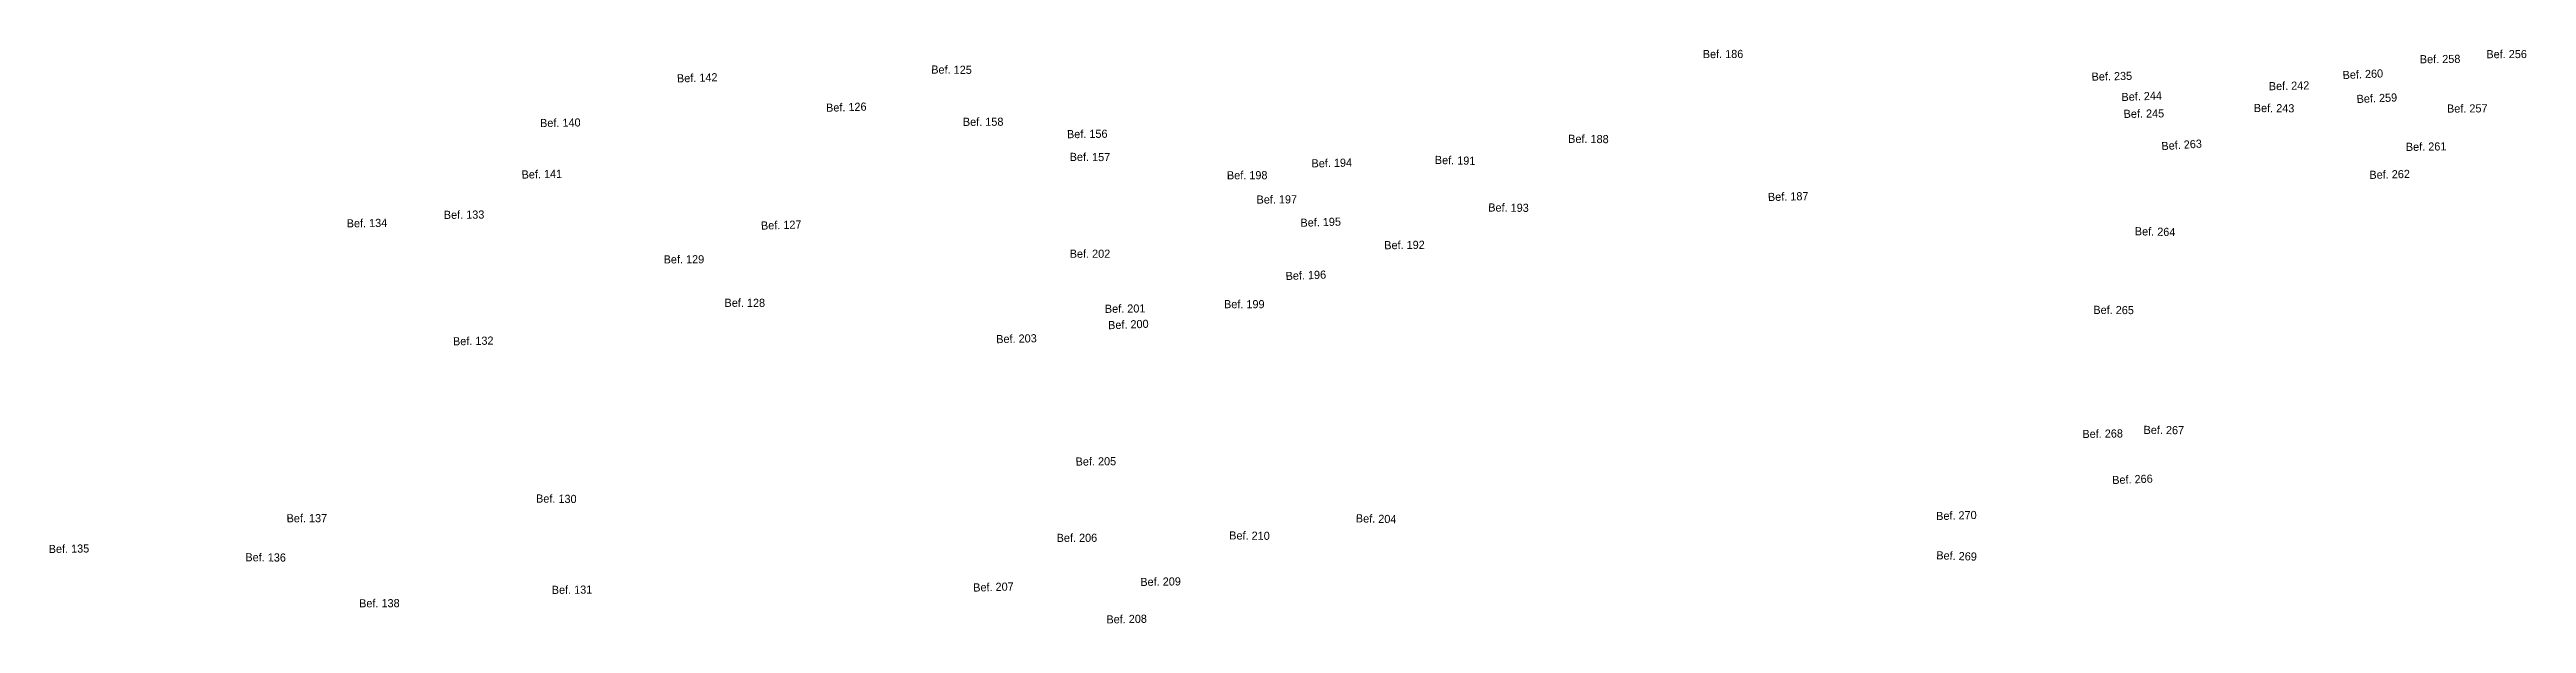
# Model space of a CAD drawing. Header units: metres. Extents: x 4462695 to 4462802, y 5794005 to 5794153.
# Drawn here: x 4462694.8 to 4462755.7, y 5794022.5 to 5794036.6 of the extents above; entities that cross this region are included whole.
import ezdxf

# ---------------------------------------------------------------- set-up
doc = ezdxf.new("R2010")
doc.units = ezdxf.units.M
doc.layers.add('Bef.Nr.', color=7, linetype='Continuous')
doc.layers.add('Befunde Pl.1', color=7, linetype='Continuous')

msp = doc.modelspace()

# ---------------------------------------------------------------- texts
at = {"layer": 'Bef.Nr.'}
for s, rotation, p in [('Bef. 186', 0.19267, (4462735.425, 5794036.372, 54.465)), ('Bef. 256', 0.19619, (4462754.683, 5794036.37, 54.465)), ('Bef. 142', 1.7174, (4462710.218, 5794035.774, 54.465)), ('Bef. 125', 359.49112, (4462716.464, 5794035.993, 54.465)), ('Bef. 235', 1.27362, (4462744.982, 5794035.817, 54.465)), ('Bef. 260', 2.52841, (4462751.153, 5794035.855, 54.465)), ('Bef. 258', 0.57538, (4462753.048, 5794036.245, 52.543)), ('Bef. 244', 2.26743, (4462745.718, 5794035.316, 54.465)), ('Bef. 242', 1.2667, (4462749.337, 5794035.582, 54.465)), ('Bef. 259', 2.32075, (4462751.497, 5794035.268, 54.465)), ('Bef. 140', 0.90685, (4462706.852, 5794034.677, 52.713)), ('Bef. 126', 1.70445, (4462713.882, 5794035.053, 54.465)), ('Bef. 158', 0.19323, (4462717.242, 5794034.707, 54.465)), (' Bef. 245', 0.74408, (4462745.694, 5794034.902, 54.465)), ('Bef. 243', 359.46569, (4462748.966, 5794035.048, 54.465)), ('Bef. 257', 0.40098, (4462753.715, 5794035.033, 54.465)), ('Bef. 156', 0.66466, (4462719.801, 5794034.404, 54.465)), ('Bef. 188', 359.49269, (4462732.116, 5794034.291, 54.465)), ('Bef. 263', 3.83551, (4462746.703, 5794034.109, 54.465)), ('Bef. 261', 0.85614, (4462752.705, 5794034.091, 54.465)), ('Bef. 141', 1.23497, (4462706.399, 5794033.411, 54.465)), ('Bef. 157', 359.69598, (4462719.866, 5794033.846, 54.465)), ('Bef. 198', 0.16285, (4462723.731, 5794033.394, 54.465)), ('Bef. 194', 1.2387, (4462725.812, 5794033.686, 54.465)), ('Bef. 191', 358.59161, (4462728.838, 5794033.773, 54.465)), ('Bef. 262', 1.41272, (4462751.81, 5794033.404, 54.465)), ('Bef. 197', 0.43431, (4462724.459, 5794032.797, 54.465)), ('Bef. 187', 1.24042, (4462737.028, 5794032.861, 54.465)), ('Bef. 134', 0.73873, (4462702.1, 5794032.213, 54.465)), ('Bef. 133', 0.49779, (4462704.486, 5794032.421, 54.465)), ('Bef. 127', 1.69848, (4462712.282, 5794032.157, 54.465)), ('Bef. 195', 1.69911, (4462725.54, 5794032.227, 54.465)), ('Bef. 193', 359.39757, (4462730.152, 5794032.604, 54.465)), ('Bef. 202', 0.0469, (4462719.867, 5794031.466, 54.465)), ('Bef. 192', 0.69993, (4462727.598, 5794031.675, 54.465)), ('Bef. 264', 358.74887, (4462746.041, 5794032.02, 54.465)), ('Bef. 129', 0.18762, (4462709.888, 5794031.327, 52.85)), ('Bef. 128', 359.88718, (4462711.384, 5794030.261, 54.465)), ('Bef. 201', 0.59782, (4462720.732, 5794030.113, 54.465)), ('Bef. 199', 359.91693, (4462723.659, 5794030.228, 54.465)), ('Bef. 265', 359.66699, (4462745.023, 5794030.087, 54.465)), ('Bef. 132', 1.0944, (4462704.713, 5794029.314, 54.465)), ('Bef. 203', 1.36079, (4462718.063, 5794029.367, 54.465)), ('Bef. 268', 0.82792, (4462744.756, 5794027.037, 54.465)), ('Bef. 267', 359.53645, (4462746.257, 5794027.138, 54.465)), ('Bef. 205', 0.59224, (4462720.013, 5794026.359, 54.465)), ('Bef. 130', 359.34769, (4462706.751, 5794025.452, 54.465)), ('Bef. 266', 2.1283, (4462745.49, 5794025.905, 54.465)), ('Bef. 137', 0.19725, (4462700.622, 5794024.966, 54.465)), ('Bef. 204', 358.76778, (4462726.898, 5794024.966, 54.465)), ('Bef. 270', 1.69927, (4462741.163, 5794025.02, 54.465)), ('Bef. 135', 0.84108, (4462694.777, 5794024.211, 54.465)), ('Bef. 206', 0.18405, (4462719.546, 5794024.484, 54.465)), ('Bef. 210', 359.3032, (4462723.786, 5794024.546, 54.465)), ('Bef. 136', 359.54574, (4462699.608, 5794024.009, 54.465)), ('Bef. 269', 357.90033, (4462741.161, 5794024.059, 54.465)), ('Bef. 131', 0.49873, (4462707.139, 5794023.206, 54.465)), ('Bef. 207', 1.72033, (4462717.498, 5794023.263, 54.465)), ('Bef. 209', 0.89823, (4462721.604, 5794023.401, 54.465)), ('Bef. 138', 0.19803, (4462702.404, 5794022.877, 54.465)), ('Bef. 208', 0.99333, (4462720.77, 5794022.481, 54.465))]:
    msp.add_text(s, height=0.2, rotation=rotation, dxfattribs=at).set_placement(p)
at = {"layer": 'Befunde Pl.1'}
for s, rotation, p in [('Bef. 196', 2.13284, (4462725.176, 5794030.918, 54.465)), ('Bef. 200', 2.1046, (4462720.814, 5794029.71, 54.465))]:
    msp.add_text(s, height=0.2, rotation=rotation, dxfattribs=at).set_placement(p)

doc.saveas('drawing.dxf')
